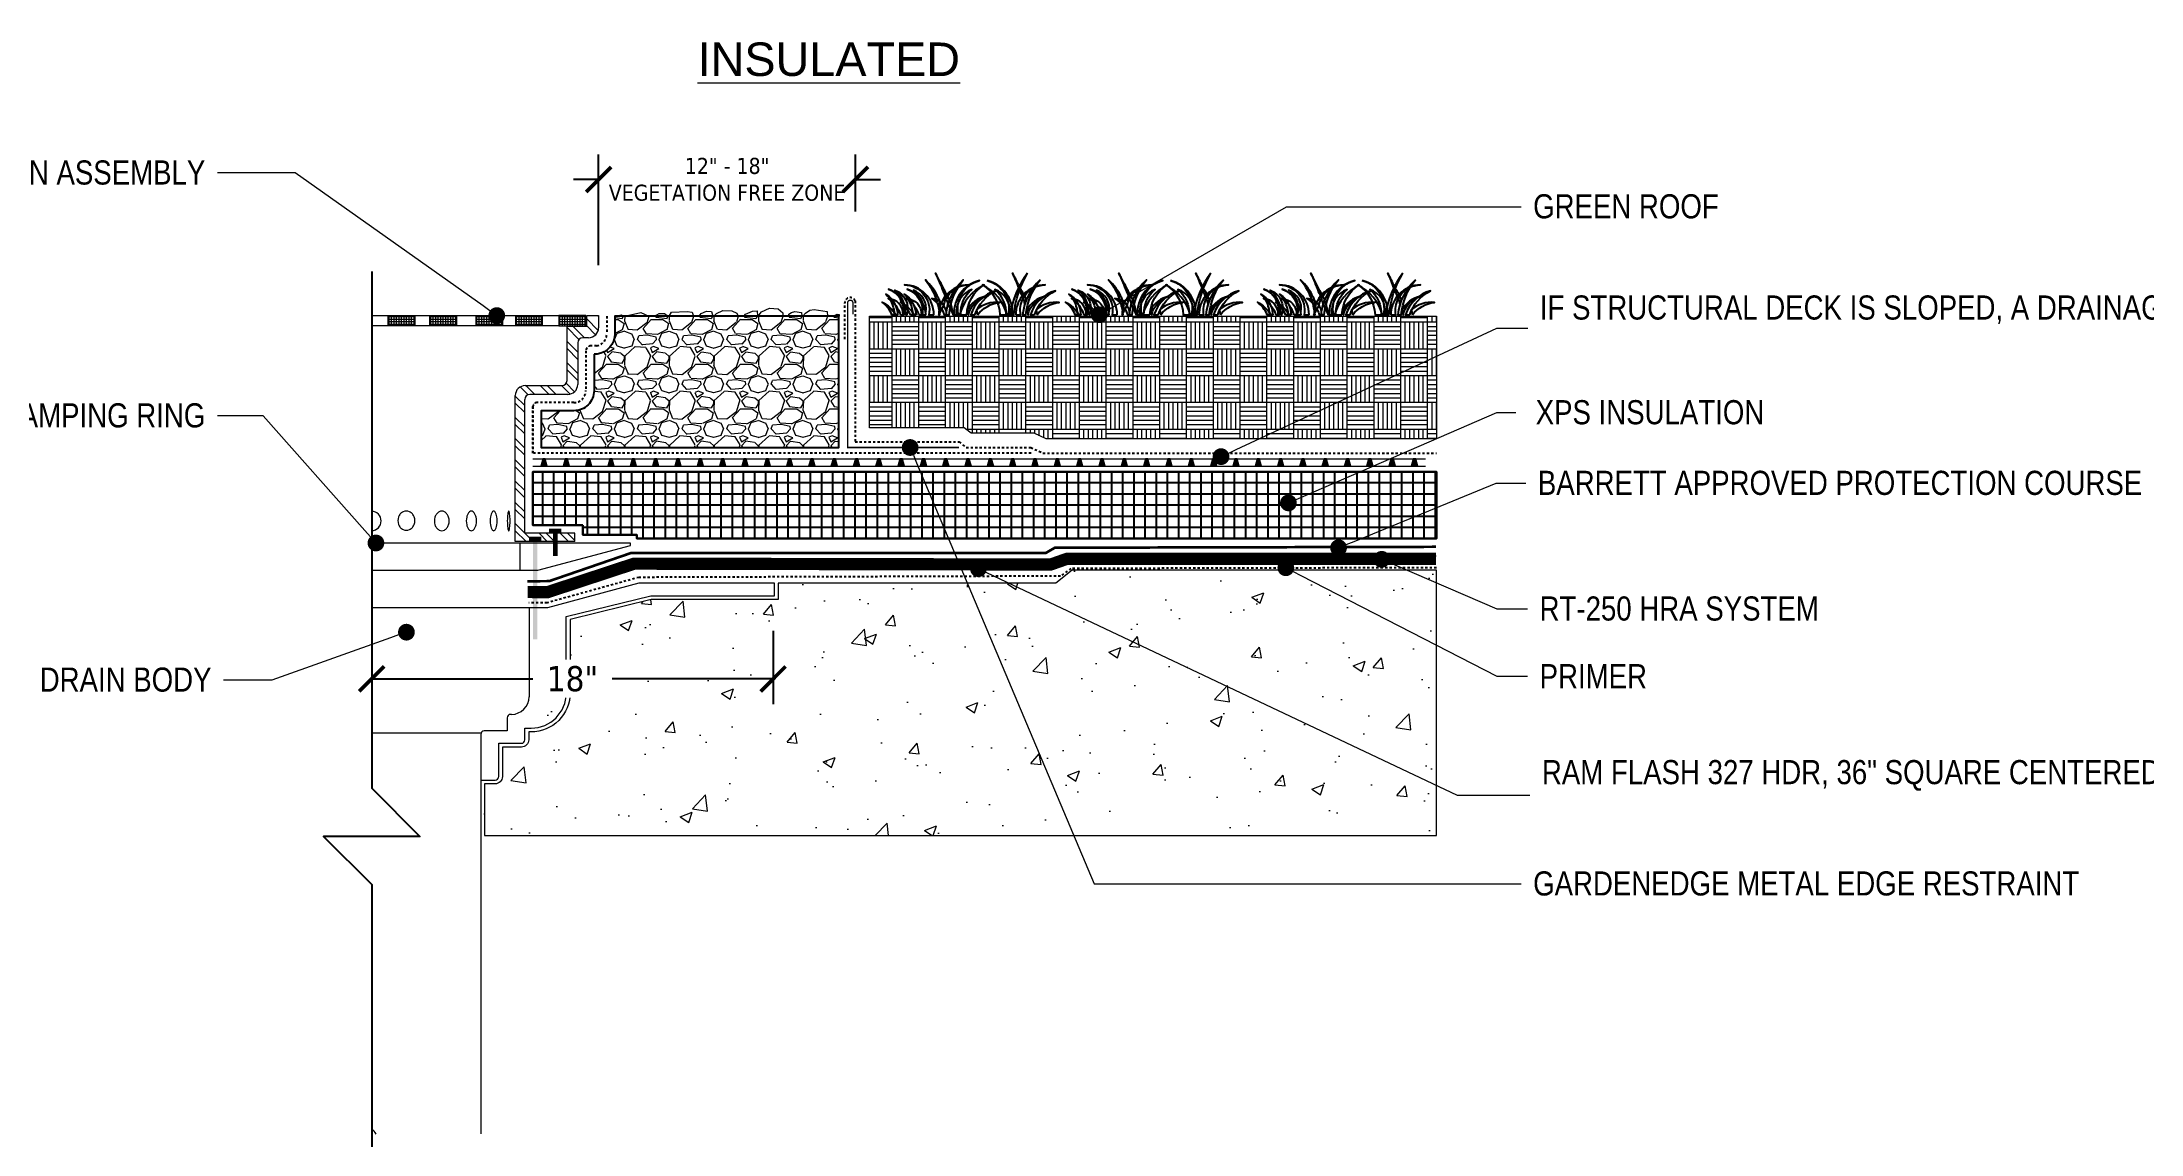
# Model space of a CAD drawing. Header units: inches. Extents: x -9 to 415, y 0 to 53.
# Drawn here: x -2.1 to 92, y 4.4 to 53.3 of the extents above; entities that cross this region are included whole.
import ezdxf
from ezdxf import colors
from ezdxf.entities.mleader import LeaderData, LeaderLine
from ezdxf.math import Vec2, Vec3

# ---------------------------------------------------------------- set-up
doc = ezdxf.new("R2010")
doc.units = ezdxf.units.IN
doc.header["$MEASUREMENT"] = 0
for name, pattern in [('Dash', [0.25, 0.125, -0.125]), ('Dashed - Dense', [0.8, 0.5, -0.3]), ('DASHED2', [0.1875, 0.125, -0.0625])]:
    doc.linetypes.add(name, pattern=pattern)
doc.layers.add('DEFPOINTS2', color=3, linetype='Continuous', plot=False)
for name, color, linetype, lineweight in [('Drainage Mat', 191, 'Continuous', 0), ('Others', 190, 'Continuous', 0), ('RAM HDR 327', 63, 'Continuous', 0), ('RT-250 HRA SYSTEM LIQUID', 241, 'Continuous', 0), ('RT-250 HRA SYSTEM MESH', 3, 'Continuous', 0), ('Text', 20, 'Continuous', 0)]:
    doc.layers.add(name, color=color, linetype=linetype, lineweight=lineweight)
for name, color, linetype in [('Insulation Border', 8, 'Continuous'), ('Insulation Foam', 9, 'Continuous'), ('Primer', 32, 'DASHED2')]:
    doc.layers.add(name, color=color, linetype=linetype)
doc.layers.add('Protection Course', color=7, linetype='Dashed - Dense', lineweight=0, true_color=0x216123)
doc.styles.add('Annotative', font='tahoma.ttf')
doc.styles.add('GENERATED_STYLE_3', font='')
doc.styles.get("Standard").update_dxf_attribs({"font": ''})
doc.styles.get('GENERATED_STYLE_3').set_extended_font_data('Arial Narrow')
doc.styles.get('Standard').set_extended_font_data('Arial Narrow')
doc.dimstyles.new('Annotative', dxfattribs={"dimscale": 0, "dimtxt": 0.09375, "dimasz": 0.09375, "dimexe": 0.09375, "dimexo": 0.09375, "dimgap": 0.0625, "dimtad": 0, "dimtih": 1, "dimtoh": 1, "dimlfac": -1, "dimzin": 3, "dimdsep": 46, "dimlunit": 4, "dimtxsty": 'Annotative', "dimblk": 'ARCHTICK', "dimcen": 0.09, "dimclrd": 256, "dimclre": 256, "dimclrt": 256, "dimadec": 0, "dimazin": 2, "dimtfac": 1, "dimtix": 1, "dimtofl": 0, "dimtmove": 1, "dimatfit": 1, "dimldrblk": 'CLOSEDBLANK', "dimfxl": 1, "dimtfill": 1, "dimtolj": 1, "dimtzin": 0, "dimarcsym": 0})

msp = doc.modelspace()

# ---------------------------------------------------------------- texts
at = {"layer": 'Text', "linetype": 'Continuous', "insert": (27.289, 51.7949), "char_height": 1.5, "attachment_point": 7, "style": 'GENERATED_STYLE_3'}
msp.add_mtext('\\A1;\\pxql;{\\fArial|b0|i0|c0|p34;\\LINSULATED}', dxfattribs=at)

# ---------------------------------------------------------------- blocks, each defined once
blk = doc.blocks.new('*U16')
at = {"layer": 'Drainage Mat'}
h = blk.add_hatch(color=256, dxfattribs=at)
h.dxf.hatch_style = 1
h.paths.add_polyline_path([(0.5, 0.343), (0.447, 0.343), (0.355, 0), (0.5, 0), (0.645, 0), (0.553, 0.343)])
at = {"layer": 'Drainage Mat', "linetype": 'Continuous'}
for points in [[(0, 0.343), (1, 0.343)], [(0, 0), (1, 0)]]:
    blk.add_lwpolyline(points, dxfattribs=at)
blk.add_lwpolyline([(0.5, 0.343), (0.447, 0.343), (0.355, 0), (0.5, 0), (0.645, 0), (0.553, 0.343)], close=True, dxfattribs=at)
blk = doc.blocks.new('*U17')
at = {"layer": 'Drainage Mat', "color": 0, "linetype": 'ByBlock', "lineweight": -2, "transparency": 16777216}
for p in [(20.243, 34.333), (21.243, 34.333), (22.243, 34.333), (23.243, 34.333), (24.243, 34.333), (25.243, 34.333), (26.243, 34.333), (27.243, 34.333), (28.243, 34.333), (29.243, 34.333), (30.243, 34.333), (31.243, 34.333), (32.243, 34.333), (33.243, 34.333), (34.243, 34.333), (35.243, 34.333), (36.243, 34.333), (37.243, 34.333), (38.243, 34.333), (39.243, 34.333), (40.243, 34.333), (41.243, 34.333), (42.243, 34.333), (43.243, 34.333), (44.243, 34.333), (45.243, 34.333), (46.243, 34.333), (47.243, 34.333), (48.243, 34.333), (49.243, 34.333), (50.243, 34.333), (51.243, 34.333), (52.243, 34.333), (53.243, 34.333), (54.243, 34.333), (55.243, 34.333), (56.243, 34.333), (57.243, 34.333), (58.243, 34.333), (59.243, 34.333)]:
    blk.add_blockref('*U16', p, dxfattribs=at)
blk = doc.blocks.new('_Dot')
at = {"color": 0, "linetype": 'ByBlock', "lineweight": -2}
blk.add_line((-0.5, 0), (-1, 0), dxfattribs=at)
at = {"color": 0, "linetype": 'ByBlock', "const_width": 0.5}
blk.add_lwpolyline([(-0.25, 0, 1), (0.25, 0, 1)], format="xyb", close=True, dxfattribs=at)
blk = doc.blocks.new('_ArchTick')
at = {"color": 0, "linetype": 'ByBlock', "const_width": 0.15}
blk.add_lwpolyline([(-0.5, -0.5), (0.5, 0.5)], dxfattribs=at)
blk = doc.blocks.new('*D18')
at = {"layer": 'Defpoints', "color": 0, "transparency": 16777216}
for p in [(12.688, 27.726), (30.673, 28.092), (30.673, 24.812)]:
    blk.add_point(p, dxfattribs=at)
at = {"layer": 'Text', "lineweight": -2, "transparency": 16777216}
for p, q in [((12.688, 26.601), (12.688, 23.687)), ((30.673, 26.967), (30.673, 23.687)), ((12.688, 24.812), (19.904, 24.812)), ((30.673, 24.812), (23.457, 24.812))]:
    blk.add_line(p, q, dxfattribs=at)
at = {"layer": 'Text', "lineweight": -2, "transparency": 16777216, "xscale": 1.125, "yscale": 1.125, "zscale": 1.125, "rotation": 180}
blk.add_blockref('_ArchTick', (12.688, 24.812), dxfattribs=at)
at = {"layer": 'Text', "lineweight": -2, "transparency": 16777216, "xscale": 1.125, "yscale": 1.125, "zscale": 1.125}
blk.add_blockref('_ArchTick', (30.673, 24.812), dxfattribs=at)
at = {"layer": 'Text', "transparency": 16777216, "insert": (21.681, 24.812), "char_height": 1.125, "attachment_point": 5, "style": 'Annotative', "bg_fill": 3, "box_fill_scale": 1.25, "bg_fill_color": 256, "bg_fill_true_color": 13158600, "bg_fill_transparency": 0}
blk.add_mtext('\\A1;18"', dxfattribs=at)
blk = doc.blocks.new('_ClosedBlank')
at = {"color": 0, "linetype": 'ByBlock', "lineweight": -2}
for p, q in [((-1, 0.2), (0, 0)), ((-1, 0.2), (-1, -0.2)), ((0, 0), (-1, -0.2))]:
    blk.add_line(p, q, dxfattribs=at)
blk = doc.blocks.new('*D20')
at = {"layer": 'Defpoints', "color": 0, "transparency": 16777216}
for p in [(34.363, 47.182), (34.363, 44.627), (22.857, 42.214)]:
    blk.add_point(p, dxfattribs=at)
at = {"layer": 'Text', "lineweight": -2, "transparency": 16777216}
for p, q in [((22.857, 43.339), (22.857, 48.307)), ((34.363, 45.752), (34.363, 48.307)), ((22.857, 47.182), (21.732, 47.182)), ((34.363, 47.182), (35.488, 47.182))]:
    blk.add_line(p, q, dxfattribs=at)
at = {"layer": 'Text', "lineweight": -2, "transparency": 16777216, "xscale": 1.125, "yscale": 1.125, "zscale": 1.125}
blk.add_blockref('_ArchTick', (22.857, 47.182), dxfattribs=at)
at = {"layer": 'Text', "lineweight": -2, "transparency": 16777216, "xscale": 1.125, "yscale": 1.125, "zscale": 1.125, "rotation": 180}
blk.add_blockref('_ArchTick', (34.363, 47.182), dxfattribs=at)
at = {"layer": 'Text', "transparency": 16777216, "insert": (28.61, 47.182), "char_height": 1.125, "attachment_point": 5, "style": 'Annotative'}
blk.add_mtext('\\A1;{\\H0.64x;12" - 18"\\PVEGETATION FREE ZONE}', dxfattribs=at)

# ---------------------------------------------------------------- dimensions: what is measured, and where the dimension line sits
at = {"layer": 'Text'}
dim = msp.add_linear_dim(base=(34.3631, 47.1821), p1=(22.8571, 42.2139), p2=(34.3631, 44.6265), text='{\\H0.64x;12" - 18"\\PVEGETATION FREE ZONE}', dimstyle='Annotative', override={"dimdec": 3, "dimtfill": 0}, dxfattribs=at)
dim.commit()
dim.dimension.update_dxf_attribs({"geometry": '*D20', "text_midpoint": (28.6101, 47.1821)})

# ---------------------------------------------------------------- hatches: boundary and pattern name
at = {"layer": 'Insulation Foam'}
h = msp.add_hatch(dxfattribs=at)
h.set_pattern_fill('NET', color=256, scale=4)
h.set_pattern_definition([(0, (-883.15044, 24.10415), (0, 0.5), []), (90, (-883.15044, 24.10415), (-0.5, 3e-17), [])])
h.paths.add_polyline_path([(22.1483, 31.7015), (22.1483, 31.2648), (24.5632, 31.2648), (24.5632, 31.0941), (60.4024, 31.0941), (60.4024, 34.0829), (19.9117, 34.0829), (19.9117, 31.7015)])
at = {"layer": 'Others'}
h = msp.add_hatch(dxfattribs=at)
h.set_pattern_fill('GRAVEL', color=256, scale=2)
h.paths.add_polyline_path([(33.6118, 41.0613), (23.5886, 41.0613), (23.5886, 40.2869, -0.3775715), (22.7929, 39.3632), (22.6496, 39.3632), (22.6496, 37.7263, -0.4142136), (21.7453, 36.822), (20.2775, 36.822), (20.2775, 35.1764), (33.6118, 35.1764)])
h = msp.add_hatch(dxfattribs=at)
h.set_pattern_fill('AR-PARQ1', color=256, scale=0.1)
h.paths.add_polyline_path([(34.9886, 41.0613), (34.9886, 36.0647), (39.2313, 36.0647), (39.5478, 35.8147), (42.3641, 35.8147), (42.905, 35.5647), (60.3872, 35.5645), (60.4024, 35.5711), (60.4024, 41.0613)])
at = {"layer": 'Others', "linetype": 'Continuous'}
for points in [[(20.2822, 31.1887), (19.7354, 31.1887), (19.7354, 30.9922), (20.2822, 30.9922)], [(21.185, 31.5361), (20.6383, 31.5361), (20.6383, 31.3396), (21.185, 31.3396)], [(20.8165, 31.3262), (20.8165, 30.3203), (21.013, 30.3203), (21.013, 31.3262)], [(19.9137, 30.9788), (19.9137, 26.5869), (20.1102, 26.5869), (20.1102, 30.9788)]]:
    msp.add_hatch(color=256, dxfattribs=at).paths.add_polyline_path(points)
at = {"layer": 'Others'}
h = msp.add_hatch(dxfattribs=at)
h.set_pattern_fill('CONCRETE___STRUCTURAL_0002', color=256, style=0, pattern_type=2)
h.set_pattern_definition([(50, (-173.225, 22.9474), (-5.46552, 0.47817), [0.5715, -6.2865]), (355, (-173.225, 22.9474), (-1.05729, 5.7317), [0.4572, -5.0292]), (100.4514, (-172.7697, 22.9075), (4.40824, 5.25353), [0.4857, -5.3427]), (46.1842, (-173.225, 24.4714), (-8.13238, 1.26125), [0.85725, -9.42975]), (96.6356, (-172.5475, 24.366), (7.12213, 7.42278), [0.72855, -8.01405]), (351.184, (-173.225, 24.471), (7.12212, 7.42278), [0.6858, -7.5438]), (21, (-172.463, 24.0904), (-4.54843, 3.06796), [0.5715, -6.2865]), (326, (-172.463, 24.0904), (1.85406, 5.52564), [0.4572, -5.0292]), (71.4514, (-172.084, 23.8347), (6.4025, 2.45768), [0.4857, -5.3427]), (37.5, (-173.2252, 22.9474), (0.092658, 2.536651), [0, -4.96824, 0, -5.1054, 0, -5.04825]), (7.5, (-173.2252, 22.9474), (2.00459, 3.005417), [0, -2.91084, 0, -4.85394, 0, -1.92405]), (327.5, (-174.9244, 22.9474), (-4.067727, 0.171868), [0, -1.905, 0, -5.9436, 0, -7.8867]), (317.5, (-175.6864, 22.9474), (4.44388, 0.7628), [0, -2.4765, 0, -3.94716, 0, -5.6007])])
edge = h.paths.add_edge_path()
edge.add_arc((19.3963, 22.0851), 0.3258, 270, 360, ccw=False)
edge.add_line((19.3963, 21.7593), (18.5453, 21.7593))
edge.add_line((18.5453, 21.7593), (18.5453, 20.436))
edge.add_arc((18.2195, 20.436), 0.3258, 270, 360, ccw=False)
edge.add_line((18.2195, 20.1102), (17.7444, 20.1102))
edge.add_line((17.7444, 20.1102), (17.7444, 17.7939))
edge.add_line((17.7444, 17.7939), (60.4024, 17.7939))
edge.add_line((60.4024, 17.7939), (60.4024, 29.6794))
edge.add_line((60.4024, 29.6794), (44.0673, 29.6794))
edge.add_line((44.0673, 29.6794), (43.3357, 29.097))
edge.add_line((43.3357, 29.097), (30.9038, 29.097))
edge.add_line((30.9038, 29.097), (30.9038, 28.3644))
edge.add_line((30.9038, 28.3644), (25.2095, 28.3644))
edge.add_line((25.2095, 28.3644), (21.5764, 27.4749))
edge.add_line((21.5764, 27.4749), (21.5764, 24.184))
edge.add_arc((19.8345, 24.1815), 1.7419, -90.083378, 0.083378, ccw=False)
edge.add_line((19.832, 22.4396), (19.722, 22.4396))
edge.add_line((19.722, 22.4396), (19.722, 22.0851))

# ---------------------------------------------------------------- linework, layer by layer
at = {"color": 67, "true_color": 0x748628}
for points in [[(37.8791, 41.1208, 0.41005), (36.5539, 42.4632, -0.4598478), (37.6577, 41.1208), (37.8791, 41.1209)], [(38.1414, 41.7246, 0.0213583), (38.0617, 41.9155, 0.0993446), (37.4955, 42.6824, -0.0903986), (37.9965, 41.7629, -0.0563499), (38.1307, 41.1208)], [(38.5036, 41.5954), (38.7365, 41.1208, 0.071637), (38.5729, 41.7917, 0.0527503), (38.3341, 42.2421, 0.0202173), (37.9529, 42.9773, -0.0177161), (38.2904, 42.1584, -0.0516918)], [(38.3233, 41.543, -0.0997301), (38.4977, 41.9601, -0.2435062), (39.4221, 42.4632, 0.2043463), (38.4582, 42.0365, 0.0828953), (38.2138, 41.6678, 0.1052487), (38.0969, 41.1208)], [(38.4093, 41.1208), (38.5577, 41.1208, -0.1474999), (39.1929, 42.6824, 0.1865865)], [(38.9776, 41.1208, -0.4060957), (39.9207, 42.6505, 0.367689), (38.7862, 41.1208)], [(39.349, 41.1208, -0.2483685), (40.1253, 42.4607, 0.2115935), (39.0215, 41.1208)], [(41.1622, 41.1208, 0.2115935), (40.0585, 42.4607, -0.2483685), (40.8348, 41.1208)], [(40.263, 42.6505, -0.4060957), (41.2062, 41.1208), (41.3976, 41.1208, 0.367689)], [(42.0736, 42.9773, 0.1390661), (41.3148, 41.1235), (41.4573, 41.1235, -0.1088212)], [(41.6986, 42.3925, 0.0308062), (41.3986, 42.9773, -0.027031), (41.6645, 42.3245)], [(41.5426, 41.1243), (41.7635, 41.1235, -0.1626273), (41.8727, 41.8407), (41.9433, 41.9601, -0.2432948), (42.8669, 42.4632, 0.0454716), (42.8669, 42.4632, 0.2041754), (41.9039, 42.0365), (41.8304, 41.9508, 0.1674271), (41.5426, 41.1243)], [(42.6386, 42.6824, 0.1865865), (41.855, 41.1208), (42.0034, 41.1208, -0.1474999)], [(46.0906, 41.1208, 0.41005), (44.7654, 42.4632, -0.4598478), (45.8691, 41.1208), (46.0906, 41.1209)], [(46.3528, 41.7246, 0.0213583), (46.2732, 41.9155, 0.0993446), (45.707, 42.6824, -0.0903986), (46.208, 41.7629, -0.0563499), (46.3421, 41.1208)], [(46.7151, 41.5954), (46.948, 41.1208, 0.071637), (46.7843, 41.7917, 0.0527503), (46.5455, 42.2421, 0.0202173), (46.1643, 42.9773, -0.0177161), (46.5018, 42.1584, -0.0516918)], [(46.5347, 41.543, -0.0997301), (46.7091, 41.9601, -0.2435062), (47.6336, 42.4632, 0.2043463), (46.6697, 42.0365, 0.0828953), (46.4252, 41.6678, 0.1052487), (46.3084, 41.1208)], [(46.6207, 41.1208), (46.7692, 41.1208, -0.1474999), (47.4043, 42.6824, 0.1865865)], [(47.189, 41.1208, -0.4060957), (48.1322, 42.6505, 0.367689), (46.9976, 41.1208)], [(47.5604, 41.1208, -0.2483685), (48.3367, 42.4607, 0.2115935), (47.233, 41.1208)], [(49.3737, 41.1208, 0.2115935), (48.2699, 42.4607, -0.2483685), (49.0462, 41.1208)], [(48.4745, 42.6505, -0.4060957), (49.4177, 41.1208), (49.609, 41.1208, 0.367689)], [(50.285, 42.9773, 0.1390661), (49.5262, 41.1235), (49.6687, 41.1235, -0.1088212)], [(49.91, 42.3925, 0.0308062), (49.61, 42.9773, -0.027031), (49.8759, 42.3245)], [(49.754, 41.1243), (49.975, 41.1235, -0.1626273), (50.0841, 41.8407), (50.1547, 41.9601, -0.2432948), (51.0783, 42.4632, 0.0454716), (51.0783, 42.4632, 0.2041754), (50.1153, 42.0365), (50.0418, 41.9508, 0.1674271), (49.754, 41.1243)], [(50.85, 42.6824, 0.1865865), (50.0664, 41.1208), (50.2148, 41.1208, -0.1474999)], [(54.6906, 41.1208, 0.41005), (53.3654, 42.4632, -0.4598478), (54.4691, 41.1208), (54.6906, 41.1209)], [(54.9528, 41.7246, 0.0213583), (54.8732, 41.9155, 0.0993446), (54.307, 42.6824, -0.0903986), (54.808, 41.7629, -0.0563499), (54.9421, 41.1208)], [(55.3151, 41.5954), (55.548, 41.1208, 0.071637), (55.3843, 41.7917, 0.0527503), (55.1455, 42.2421, 0.0202173), (54.7643, 42.9773, -0.0177161), (55.1018, 42.1584, -0.0516918)], [(55.1347, 41.543, -0.0997301), (55.3091, 41.9601, -0.2435062), (56.2336, 42.4632, 0.2043463), (55.2697, 42.0365, 0.0828953), (55.0252, 41.6678, 0.1052487), (54.9084, 41.1208)], [(55.2207, 41.1208), (55.3692, 41.1208, -0.1474999), (56.0043, 42.6824, 0.1865865)], [(55.789, 41.1208, -0.4060957), (56.7322, 42.6505, 0.367689), (55.5976, 41.1208)], [(56.1604, 41.1208, -0.2483685), (56.9367, 42.4607, 0.2115935), (55.833, 41.1208)], [(57.9737, 41.1208, 0.2115935), (56.8699, 42.4607, -0.2483685), (57.6462, 41.1208)], [(57.0745, 42.6505, -0.4060957), (58.0177, 41.1208), (58.209, 41.1208, 0.367689)], [(58.885, 42.9773, 0.1390661), (58.1262, 41.1235), (58.2687, 41.1235, -0.1088212)], [(58.51, 42.3925, 0.0308062), (58.21, 42.9773, -0.027031), (58.4759, 42.3245)], [(58.354, 41.1243), (58.575, 41.1235, -0.1626273), (58.6841, 41.8407), (58.7547, 41.9601, -0.2432948), (59.6783, 42.4632, 0.0454716), (59.6783, 42.4632, 0.2041754), (58.7153, 42.0365), (58.6418, 41.9508, 0.1674271), (58.354, 41.1243)], [(59.45, 42.6824, 0.1865865), (58.6664, 41.1208), (58.8148, 41.1208, -0.1474999)], [(36.1622, 41.1208), (36, 41.1208, 0.1365737), (35.5601, 41.6882, -0.1422261)], [(36.1191, 41.1895, 0.0892772), (35.9217, 41.8156, 0.0592767), (35.7196, 42.0438, -0.0815075), (36.0006, 41.8158, -0.140547), (36.2514, 41.1208), (36.1622, 41.1208)], [(36.3835, 41.1208), (36.4943, 41.1208, 0.4124995), (35.8302, 41.8452, -0.1731109)], [(36.5171, 41.1208, 0.3529254), (35.8489, 42.2716, -0.3575084), (36.5348, 41.1208, 0.1212562)], [(36.6028, 41.1208, 0.252761), (36.1339, 42.2238, -0.4029306), (36.6589, 41.1208)], [(36.825, 41.1208, 0.1365737), (36.3852, 41.6882, -0.1422261), (36.9872, 41.1208)], [(37.0765, 41.1208), (36.9872, 41.1208), (36.9442, 41.1895, 0.0927229), (36.7847, 41.7155, 0.1222555), (36.5446, 42.0438, -0.0815075), (36.8256, 41.8158, -0.140547)], [(37.2086, 41.1208, 0.1731109), (36.6552, 41.8452, -0.4124995), (37.3193, 41.1208)], [(37.5229, 41.1208, 0.2911017), (36.674, 42.2716, -0.3575084), (37.3598, 41.1208)], [(37.5133, 41.2329, 0.3651629), (36.959, 42.2238, -0.1913537), (37.4209, 41.4152)], [(38.4448, 41.1208, 0.4124995), (37.7807, 41.8452, -0.1731109), (38.334, 41.1208)], [(39.0786, 41.1208, -0.2324542), (39.58, 42.2602, 0.353658), (38.8953, 41.1208)], [(39.3694, 41.324), (39.425, 41.1208, -0.2756828), (40.1984, 41.9496, 0.2264367)], [(39.7134, 41.1208, -0.1908982), (40.6513, 42.1978, 0.2445265), (39.5283, 41.1208)], [(39.8335, 41.1208, -0.2041431), (40.8266, 41.6721, 0.2135851), (39.7836, 41.3405)], [(41.1052, 41.1208), (41.2885, 41.1208, 0.353658), (40.6038, 42.2602, -0.2324542)], [(41.7089, 42.2112, -0.0567829), (41.9493, 41.5954), (42.0186, 41.7917, 0.0597083), (41.7414, 42.2973), (41.7096, 42.2099)], [(42.8695, 41.9496, 0.2264367), (42.0406, 41.324), (42.0962, 41.1208, -0.2756828)], [(42.3846, 41.1208, -0.1908982), (43.3225, 42.1978, 0.2445265), (42.1995, 41.1208)], [(42.5046, 41.1208, -0.2041433), (43.4978, 41.6721, 0.2136479), (42.4548, 41.3405)], [(44.3736, 41.1208), (44.2114, 41.1208, 0.1365737), (43.7715, 41.6882, -0.1422261)], [(44.3306, 41.1895, 0.0892772), (44.1331, 41.8156, 0.0592767), (43.931, 42.0438, -0.0815075), (44.212, 41.8158, -0.140547), (44.4629, 41.1208), (44.3736, 41.1208)], [(44.595, 41.1208), (44.7057, 41.1208, 0.4124995), (44.0416, 41.8452, -0.1731109)], [(44.7285, 41.1208, 0.3529254), (44.0604, 42.2716, -0.3575084), (44.7462, 41.1208, 0.1212562)], [(44.8142, 41.1208, 0.252761), (44.3454, 42.2238, -0.4029306), (44.8703, 41.1208)], [(45.0365, 41.1208, 0.1365737), (44.5966, 41.6882, -0.1422261), (45.1987, 41.1208)], [(45.2879, 41.1208), (45.1987, 41.1208), (45.1556, 41.1895, 0.0927229), (44.9961, 41.7155, 0.1222555), (44.756, 42.0438, -0.0815075), (45.037, 41.8158, -0.140547)], [(45.42, 41.1208, 0.1731109), (44.8667, 41.8452, -0.4124995), (45.5307, 41.1208)], [(45.7343, 41.1208, 0.2911017), (44.8854, 42.2716, -0.3575084), (45.5712, 41.1208)], [(45.7247, 41.2329, 0.3651629), (45.1704, 42.2238, -0.1913537), (45.6323, 41.4152)], [(46.6562, 41.1208, 0.4124995), (45.9921, 41.8452, -0.1731109), (46.5455, 41.1208)], [(47.29, 41.1208, -0.2324542), (47.7914, 42.2602, 0.353658), (47.1067, 41.1208)], [(47.5808, 41.324), (47.6365, 41.1208, -0.2756828), (48.4098, 41.9496, 0.2264367)], [(47.9249, 41.1208, -0.1908982), (48.8627, 42.1978, 0.2445265), (47.7397, 41.1208)], [(48.0449, 41.1208, -0.2041431), (49.038, 41.6721, 0.2135851), (47.9951, 41.3405)], [(49.3166, 41.1208), (49.4999, 41.1208, 0.353658), (48.8152, 42.2602, -0.2324542)], [(49.9204, 42.2112, -0.0567829), (50.1607, 41.5954), (50.23, 41.7917, 0.0597083), (49.9528, 42.2973), (49.921, 42.2099)], [(51.0809, 41.9496, 0.2264367), (50.252, 41.324), (50.3076, 41.1208, -0.2756828)], [(50.596, 41.1208, -0.1908982), (51.5339, 42.1978, 0.2445265), (50.4109, 41.1208)], [(50.7161, 41.1208, -0.2041433), (51.7092, 41.6721, 0.2136479), (50.6662, 41.3405)], [(52.9736, 41.1208), (52.8114, 41.1208, 0.1365737), (52.3715, 41.6882, -0.1422261)], [(52.9306, 41.1895, 0.0892772), (52.7331, 41.8156, 0.0592767), (52.531, 42.0438, -0.0815075), (52.812, 41.8158, -0.140547), (53.0629, 41.1208), (52.9736, 41.1208)], [(53.195, 41.1208), (53.3057, 41.1208, 0.4124995), (52.6416, 41.8452, -0.1731109)], [(53.3285, 41.1208, 0.3529254), (52.6604, 42.2716, -0.3575084), (53.3462, 41.1208, 0.1212562)], [(53.4142, 41.1208, 0.252761), (52.9454, 42.2238, -0.4029306), (53.4703, 41.1208)], [(53.6365, 41.1208, 0.1365737), (53.1966, 41.6882, -0.1422261), (53.7987, 41.1208)], [(53.8879, 41.1208), (53.7987, 41.1208), (53.7556, 41.1895, 0.0927229), (53.5961, 41.7155, 0.1222555), (53.356, 42.0438, -0.0815075), (53.637, 41.8158, -0.140547)], [(54.02, 41.1208, 0.1731109), (53.4667, 41.8452, -0.4124995), (54.1307, 41.1208)], [(54.3343, 41.1208, 0.2911017), (53.4854, 42.2716, -0.3575084), (54.1712, 41.1208)], [(54.3247, 41.2329, 0.3651629), (53.7704, 42.2238, -0.1913537), (54.2323, 41.4152)], [(55.2562, 41.1208, 0.4124995), (54.5921, 41.8452, -0.1731109), (55.1455, 41.1208)], [(55.89, 41.1208, -0.2324542), (56.3914, 42.2602, 0.353658), (55.7067, 41.1208)], [(56.1808, 41.324), (56.2365, 41.1208, -0.2756828), (57.0098, 41.9496, 0.2264367)], [(56.5249, 41.1208, -0.1908982), (57.4627, 42.1978, 0.2445265), (56.3397, 41.1208)], [(56.6449, 41.1208, -0.2041431), (57.638, 41.6721, 0.2135851), (56.5951, 41.3405)], [(57.9166, 41.1208), (58.0999, 41.1208, 0.353658), (57.4152, 42.2602, -0.2324542)], [(58.5204, 42.2112, -0.0567829), (58.7607, 41.5954), (58.83, 41.7917, 0.0597083), (58.5528, 42.2973), (58.521, 42.2099)], [(59.6809, 41.9496, 0.2264367), (58.852, 41.324), (58.9076, 41.1208, -0.2756828)], [(59.196, 41.1208, -0.1908982), (60.1339, 42.1978, 0.2445265), (59.0109, 41.1208)], [(59.3161, 41.1208, -0.2041433), (60.3092, 41.6721, 0.2136479), (59.2662, 41.3405)]]:
    msp.add_lwpolyline(points, format="xyb", close=True, dxfattribs=at)
at = {"linetype": 'Dash', "ltscale": 0.5}
for points in [[(33.8896, 40.0328), (33.8896, 41.6533, -0.8161172), (34.3503, 41.7475), (34.3503, 35.4264), (39.0096, 35.4264), (39.3261, 35.1764), (42.2237, 35.1764), (42.7647, 34.9264), (60.4024, 34.9264)], [(23.2228, 41.0613), (23.2228, 40.269, -0.3592383), (22.7645, 39.729), (22.5082, 39.729, 0.4142136), (22.2838, 39.5046), (22.2838, 37.7263, -0.4142136), (21.7453, 37.1878), (20.0912, 37.1878, 0.4142136), (19.9117, 37.0082), (19.9117, 34.9264)]]:
    msp.add_lwpolyline(points, format="xyb", dxfattribs=at)
msp.add_lwpolyline([(42.2317, 34.9264), (19.9117, 34.9264), (19.9117, 37.0082)], dxfattribs=at)
at = {"layer": 'DEFPOINTS2', "flags": 128}
msp.add_lwpolyline([(22.6496, 39.3632), (22.6496, 37.7263, -0.4142136), (21.7453, 36.822), (20.2775, 36.822), (20.2775, 35.1764), (33.6118, 35.1764), (33.6118, 41.0613), (23.5886, 41.0613), (23.5886, 40.2668, -0.371356), (22.7929, 39.3632)], format="xyb", close=True, dxfattribs=at)
at = {"layer": 'Drainage Mat'}
msp.add_lwpolyline([(59.9117, 34.3329), (20.2431, 34.3329)], dxfattribs=at)
at = {"layer": 'Insulation Border', "linetype": 'Continuous', "flags": 128}
msp.add_lwpolyline([(22.1483, 31.7015), (22.1483, 31.2648), (24.5632, 31.2648), (24.5632, 31.0941), (60.4024, 31.0941), (60.4024, 34.0829), (19.9117, 34.0829), (19.9117, 31.7015)], close=True, dxfattribs=at)
at = {"layer": 'Insulation Border', "linetype": 'Continuous'}
msp.add_lwpolyline([(22.1483, 31.7015), (19.9117, 31.7015), (19.9117, 34.0829), (60.4024, 34.0829), (60.4024, 31.0941), (24.5632, 31.0941), (24.5632, 31.2648), (22.1483, 31.2648)], close=True, dxfattribs=at)
at = {"layer": 'Others', "linetype": 'Continuous'}
for p, q in [((12.6883, 41.086), (21.0681, 41.086)), ((21.0565, 40.6188), (12.6883, 40.6188)), ((13.4168, 41.086), (13.4168, 40.6188)), ((14.6288, 41.0226), (13.4168, 41.0226)), ((14.6288, 40.9104), (13.4168, 40.9104)), ((14.6288, 40.7982), (13.4168, 40.7982)), ((14.6288, 40.686), (13.4168, 40.686)), ((13.4646, 40.6188), (13.4646, 41.086)), ((13.5768, 40.6188), (13.5768, 41.086)), ((13.6889, 40.6188), (13.6889, 41.086)), ((13.8011, 40.6188), (13.8011, 41.086)), ((13.9133, 40.6188), (13.9133, 41.086)), ((14.0255, 40.6188), (14.0255, 41.086)), ((14.1377, 40.6188), (14.1377, 41.086)), ((14.2499, 40.6188), (14.2499, 41.086)), ((14.3621, 40.6188), (14.3621, 41.086)), ((14.4743, 40.6188), (14.4743, 41.086)), ((14.5865, 40.6188), (14.5865, 41.086)), ((14.6288, 40.6188), (14.6288, 41.086)), ((15.2841, 41.086), (15.2841, 40.6188)), ((16.4961, 41.0226), (15.2841, 41.0226)), ((16.4961, 40.9104), (15.2841, 40.9104)), ((16.4961, 40.7982), (15.2841, 40.7982)), ((16.4961, 40.686), (15.2841, 40.686)), ((15.3319, 40.6188), (15.3319, 41.086)), ((15.444, 40.6188), (15.444, 41.086)), ((15.5562, 40.6188), (15.5562, 41.086)), ((15.6684, 40.6188), (15.6684, 41.086)), ((15.7806, 40.6188), (15.7806, 41.086)), ((15.8928, 40.6188), (15.8928, 41.086)), ((16.005, 40.6188), (16.005, 41.086)), ((16.1172, 40.6188), (16.1172, 41.086)), ((16.2294, 40.6188), (16.2294, 41.086)), ((16.3416, 40.6188), (16.3416, 41.086)), ((16.4537, 40.6188), (16.4537, 41.086)), ((16.4961, 40.6188), (16.4961, 41.086)), ((17.3462, 41.086), (17.3462, 40.6188)), ((18.5582, 41.0226), (17.3462, 41.0226)), ((18.5582, 40.9104), (17.3462, 40.9104)), ((18.5582, 40.7982), (17.3462, 40.7982)), ((18.5582, 40.686), (17.3462, 40.686)), ((17.3939, 40.6188), (17.3939, 41.086)), ((17.5061, 40.6188), (17.5061, 41.086)), ((17.6183, 40.6188), (17.6183, 41.086)), ((17.7305, 40.6188), (17.7305, 41.086)), ((17.8427, 40.6188), (17.8427, 41.086)), ((17.9549, 40.6188), (17.9549, 41.086)), ((18.0671, 40.6188), (18.0671, 41.086)), ((18.1792, 40.6188), (18.1792, 41.086)), ((18.2914, 40.6188), (18.2914, 41.086)), ((18.4036, 40.6188), (18.4036, 41.086)), ((18.5158, 40.6188), (18.5158, 41.086)), ((18.5582, 40.6188), (18.5582, 41.086)), ((19.1288, 41.086), (19.1288, 40.6188)), ((20.3408, 41.0226), (19.1288, 41.0226)), ((20.3408, 40.9104), (19.1288, 40.9104)), ((20.3408, 40.7982), (19.1288, 40.7982)), ((20.3408, 40.686), (19.1288, 40.686)), ((19.1765, 40.6188), (19.1765, 41.086)), ((19.2887, 40.6188), (19.2887, 41.086)), ((19.4009, 40.6188), (19.4009, 41.086)), ((19.5131, 40.6188), (19.5131, 41.086)), ((19.6253, 40.6188), (19.6253, 41.086)), ((19.7375, 40.6188), (19.7375, 41.086)), ((19.8497, 40.6188), (19.8497, 41.086)), ((19.9618, 40.6188), (19.9618, 41.086)), ((20.074, 40.6188), (20.074, 41.086)), ((20.1862, 40.6188), (20.1862, 41.086)), ((20.2984, 40.6188), (20.2984, 41.086)), ((20.3408, 40.6188), (20.3408, 41.086)), ((21.0681, 40.6188), (22.2885, 40.6188)), ((22.2885, 41.086), (21.0701, 41.086)), ((21.0765, 41.086), (21.0765, 40.6188)), ((22.2885, 41.0226), (21.0765, 41.0226)), ((22.2885, 40.9104), (21.0765, 40.9104)), ((22.2885, 40.7982), (21.0765, 40.7982)), ((22.2885, 40.686), (21.0765, 40.686)), ((21.1243, 40.6188), (21.1243, 41.086)), ((21.2365, 40.6188), (21.2365, 41.086)), ((21.3486, 40.6188), (21.3486, 41.086)), ((21.4389, 40.6057), (22.3198, 40.6057)), ((21.4389, 38.1753), (21.4389, 40.6057)), ((21.9758, 40.0186), (21.4389, 40.5555)), ((21.4608, 40.6188), (21.4608, 41.086)), ((21.573, 40.6188), (21.573, 41.086)), ((21.6852, 40.6188), (21.6852, 41.086)), ((22.2169, 40.0948), (21.706, 40.6057)), ((21.7974, 40.6188), (21.7974, 41.086)), ((21.9096, 40.6188), (21.9096, 41.086)), ((22.0218, 40.6188), (22.0218, 41.086)), ((22.134, 40.6188), (22.134, 41.086)), ((22.2462, 40.6188), (22.2462, 41.086)), ((22.2885, 40.6188), (22.2885, 41.086)), ((22.3198, 41.086), (22.8571, 41.086)), ((22.3198, 40.6057), (22.3198, 41.086)), ((22.8406, 40.423), (22.3198, 40.9438)), ((22.7228, 40.2235), (22.3198, 40.6265)), ((22.8571, 41.0412), (22.8123, 41.086)), ((22.8571, 41.086), (22.8571, 40.5436)), ((21.9199, 39.4398), (21.4389, 39.9208)), ((21.9199, 39.1224), (21.4389, 39.6035)), ((21.9199, 39.8704), (21.9199, 38.0023)), ((22.4083, 40.0948), (22.1443, 40.0948)), ((21.9199, 38.4878), (21.4389, 38.9689)), ((21.9199, 38.1705), (21.4389, 38.6515)), ((19.6943, 37.5403), (19.3444, 37.8902)), ((19.5698, 37.9509), (21.2145, 37.9509)), ((19.9984, 37.5535), (19.601, 37.9509)), ((20.633, 37.5535), (20.2356, 37.9509)), ((20.9503, 37.5535), (20.553, 37.9509)), ((21.5732, 37.5653), (21.1876, 37.9509)), ((21.7795, 37.6763), (21.4027, 38.0531)), ((19.1211, 30.9689), (19.1211, 37.5021)), ((19.5459, 37.054), (19.1211, 37.4789)), ((19.5459, 36.7367), (19.1211, 37.1616)), ((19.5459, 31.3357), (19.5459, 37.3292)), ((21.4712, 37.5535), (19.7703, 37.5535)), ((19.5459, 36.1021), (19.1211, 36.5269)), ((19.5459, 35.7848), (19.1211, 36.2096)), ((19.5459, 35.1501), (19.1211, 35.575)), ((19.5459, 34.8328), (19.1211, 35.2576)), ((19.5459, 34.1982), (19.1211, 34.623)), ((19.5459, 33.8809), (19.1211, 34.3057)), ((19.5459, 33.2462), (19.1211, 33.6711)), ((19.5459, 32.9289), (19.1211, 33.3537)), ((19.5459, 32.2943), (19.1211, 32.7191)), ((19.5459, 31.9769), (19.1211, 32.4018)), ((19.5459, 31.3423), (19.1211, 31.7671)), ((19.6019, 30.9689), (19.1211, 31.4498)), ((21.7825, 31.3357), (19.5459, 31.3357)), ((19.9193, 30.9689), (19.5525, 31.3357)), ((20.5539, 30.9689), (20.1871, 31.3357)), ((20.8712, 30.9689), (20.5044, 31.3357)), ((21.5059, 30.9689), (21.1391, 31.3357)), ((21.7825, 31.0096), (21.4564, 31.3357)), ((21.7825, 30.9689), (21.7825, 31.3357)), ((24.281, 30.899), (12.6883, 30.899)), ((21.7825, 30.9689), (19.1211, 30.9689)), ((19.3452, 29.6774), (19.3452, 30.899)), ((20.1351, 29.6774), (24.281, 30.7883)), ((24.281, 30.7883), (24.281, 30.899)), ((12.6883, 29.6774), (20.1351, 29.6774)), ((19.7387, 27.9988), (12.6883, 27.9988)), ((19.7387, 27.9988), (19.7387, 24.0116)), ((18.753, 23.0659), (18.753, 22.4829)), ((18.9506, 23.2235), (18.9106, 23.2235)), ((12.6883, 22.3968), (17.5934, 22.3968)), ((17.5763, 22.3253), (17.5763, 4.433)), ((18.753, 22.4829), (17.7339, 22.4829)), ((17.5763, 20.2783), (18.2195, 20.2783))]:
    msp.add_line(p, q, dxfattribs=at)
at = {"layer": 'Others'}
for points in [[(23.5886, 40.9774), (23.5886, 41.0613), (23.8802, 41.1252), (23.9674, 41.0613), (24.0105, 41.0613), (24.7517, 41.2253), (25.11, 41.0613), (25.3591, 41.0613), (25.5755, 41.1716), (25.8118, 41.1834), (25.9674, 41.0613), (26.0105, 41.0613), (26.1261, 41.2434), (26.8265, 41.2749), (27.0506, 41.2339), (27.11, 41.0613), (27.3591, 41.0613), (27.4481, 41.1772), (27.6816, 41.2812), (27.9056, 41.2655), (27.9674, 41.0613), (28.0105, 41.0613), (28.1395, 41.1835), (28.4277, 41.3199), (28.8169, 41.3047), (29.0495, 41.1885), (29.11, 41.0613), (29.3591, 41.0613), (29.4387, 41.1532), (29.7471, 41.2896), (29.9544, 41.3047), (29.9674, 41.0613), (30.0105, 41.0613), (30.1515, 41.2542), (30.5054, 41.4209), (30.8997, 41.3856), (31.1078, 41.209), (31.11, 41.0613), (31.3591, 41.0613), (31.3782, 41.1513), (31.5014, 41.2209), (31.6446, 41.2626), (31.9468, 41.2266), (31.9674, 41.0613), (32.0105, 41.0613), (32.1286, 41.1966), (32.3224, 41.3324), (32.5142, 41.3524), (33.0942, 41.2646), (33.11, 41.0613), (33.3591, 41.0613), (33.5426, 41.1438), (33.6289, 41.1298), (33.6118, 40.9746)], [(34.9886, 41.0613), (60.4024, 41.0613), (60.4024, 35.5645), (42.905, 35.5647), (42.3641, 35.8147), (39.5478, 35.8147), (39.2313, 36.0647), (34.9886, 36.0647), (34.9886, 41.0613), (34.9886, 41.0613)]]:
    msp.add_lwpolyline(points, dxfattribs=at)
at = {"layer": 'Others', "const_width": 0.06}
msp.add_lwpolyline([(39.0096, 35.1764), (34.0096, 35.1764), (34.0096, 41.6533, -1), (34.2496, 41.6533), (34.2496, 41.1345)], format="xyb", dxfattribs=at)
at = {"layer": 'Others', "linetype": 'Continuous'}
for points in [[(14.0961, 32.2939, 0.102202), (13.9703, 32.2008, 0.0939974), (13.8883, 32.0647, 0.179254), (13.8883, 31.7342, 0.0939974), (13.9703, 31.5981, 0.102202), (14.0961, 31.505, 0.220353), (14.3835, 31.505, 0.102202), (14.5092, 31.5981, 0.0939974), (14.5912, 31.7342, 0.1792541), (14.5912, 32.0647, 0.0939974), (14.5092, 32.2008, 0.102202), (14.3835, 32.2939, 0.220353), (14.0961, 32.2939)], [(15.7064, 32.2944, 0.1060406), (15.5941, 32.1969, 0.0858838), (15.5237, 32.0594, 0.1520488), (15.5237, 31.7129, 0.0858838), (15.5941, 31.5754, 0.1060406), (15.7064, 31.4779, 0.2573311), (15.9488, 31.4779, 0.1060406), (16.0611, 31.5754, 0.0858838), (16.1315, 31.7129, 0.1520487), (16.1315, 32.0594, 0.0858838), (16.0611, 32.1969, 0.1060406), (15.9488, 32.2944, 0.257331), (15.7064, 32.2944)], [(17.0748, 32.2983, 0.1050534), (16.9912, 32.1969, 0.0669706), (16.9432, 32.0635, 0.1065329), (16.9432, 31.7087, 0.0669706), (16.9912, 31.5754, 0.1050534), (17.0748, 31.474, 0.3494504), (17.231, 31.474, 0.1050534), (17.3146, 31.5754, 0.0669706), (17.3627, 31.7087, 0.1065327), (17.3627, 32.0635, 0.0669706), (17.3146, 32.1969, 0.1050534), (17.231, 32.2983, 0.3494506), (17.0748, 32.2983)], [(18.1015, 32.3027, 0.0934925), (18.0384, 32.1969, 0.0501577), (18.0048, 32.0658, 0.075397), (18.0048, 31.7065, 0.0501577), (18.0384, 31.5754, 0.0934925), (18.1015, 31.4695, 0.4507399), (18.2029, 31.4695, 0.0934925), (18.266, 31.5754, 0.0501577), (18.2995, 31.7065, 0.0753969), (18.2995, 32.0658, 0.0501577), (18.266, 32.1969, 0.0934925), (18.2029, 32.3027, 0.4507401), (18.1015, 32.3027)], [(18.81, 32.3145, 0.0461623), (18.7825, 32.1969, 0.020018), (18.77, 32.0678, 0.0285671), (18.77, 31.7045, 0.020018), (18.7825, 31.5754, 0.0461623), (18.81, 31.4578, 0.7207989), (18.8409, 31.4578, 0.0461623), (18.8683, 31.5754, 0.020018), (18.8809, 31.7045, 0.0285671), (18.8809, 32.0678, 0.020018), (18.8683, 32.1969, 0.0461623), (18.8409, 32.3145, 0.7207988), (18.81, 32.3145)]]:
    msp.add_lwpolyline(points, format="xyb", dxfattribs=at)
at = {"layer": 'Others', "flags": 128}
msp.add_lwpolyline([(19.722, 22.0851, -0.4142136), (19.3963, 21.7593), (18.5453, 21.7593), (18.5453, 20.436, -0.4142136), (18.2195, 20.1102), (17.7444, 20.1102), (17.7444, 17.7939), (60.4024, 17.7939), (60.4024, 29.6794), (44.0673, 29.6794), (43.3357, 29.097), (30.9038, 29.097), (30.9038, 28.3644), (25.2095, 28.3644), (21.5764, 27.4749), (21.5764, 24.184, -0.4150663), (19.832, 22.4396), (19.722, 22.4396)], format="xyb", close=True, dxfattribs=at)
at = {"layer": 'Others', "linetype": 'Continuous'}
for points in [[(21.4083, 24.184), (21.4083, 27.6068), (25.1892, 28.5326), (30.7356, 28.5326), (30.7356, 29.097), (24.6614, 29.097), (20.5627, 27.9988), (19.7387, 27.9988)], [(19.5539, 22.0851), (19.5539, 22.6078), (19.832, 22.6078)], [(18.3772, 20.436), (18.3772, 21.9275), (19.3963, 21.9275)]]:
    msp.add_lwpolyline(points, dxfattribs=at)
for centre, radius, start, end in [((22.4083, 40.5436), 0.4488, 270, 0), ((22.1443, 39.8704), 0.2244, 90, 180), ((19.5698, 37.5021), 0.4488, 90, 180), ((21.2145, 38.1753), 0.2244, 270, 0), ((21.4712, 38.0023), 0.4488, 270, 0), ((19.7703, 37.3292), 0.2244, 90, 180), ((12.6689, 31.8861), 0.4405, 272.532085, 87.467915), ((18.9506, 24.0116), 0.7881, 270, 0), ((19.832, 24.184), 1.5763, 270, 0), ((18.9106, 23.0659), 0.1576, 90, 180), ((17.7339, 22.3253), 0.1576, 90, 180), ((19.3963, 22.0851), 0.1576, 270, 0), ((18.2195, 20.436), 0.1576, 270, 0), ((10.5474, 2.6667), 2.9315, 36.943604, 43.087103)]:
    msp.add_arc(centre, radius, start, end, dxfattribs=at)
at = {"layer": 'Primer', "ltscale": 0.2}
msp.add_lwpolyline([(60.3957, 29.7902), (44.014, 29.756), (43.5521, 29.4155), (24.6589, 29.3592), (20.5504, 28.2202), (19.7221, 28.2238)], dxfattribs=at)
at = {"layer": 'Protection Course', "ltscale": 0.2, "const_width": 0.1186}
msp.add_lwpolyline([(60.3807, 30.7283), (43.2975, 30.6868), (42.8826, 30.4473), (24.2956, 30.4473), (20.6374, 29.1904), (19.6656, 29.1875)], dxfattribs=at)
at = {"layer": 'RAM HDR 327', "const_width": 0.08}
msp.add_lwpolyline([(30.6253, 29.811), (24.4655, 29.8493), (20.5875, 28.5719), (19.6748, 28.5799)], dxfattribs=at)
at = {"layer": 'RT-250 HRA SYSTEM LIQUID', "const_width": 0.3}
for points in [[(60.3764, 30.0607), (43.8433, 30.0607), (43.1316, 29.811), (24.4655, 29.8493), (20.5875, 28.5719), (19.6748, 28.5799)], [(60.3764, 30.3087), (43.8011, 30.3087), (43.0896, 30.0591), (24.4259, 30.0974), (20.5488, 28.8202), (19.677, 28.8279)]]:
    msp.add_lwpolyline(points, dxfattribs=at)
at = {"layer": 'RT-250 HRA SYSTEM MESH'}
msp.add_lwpolyline([(60.3764, 30.3087), (43.8011, 30.3087), (43.0896, 30.0591), (24.4259, 30.0974), (20.5488, 28.8202), (19.677, 28.8279)], dxfattribs=at)

# ---------------------------------------------------------------- block references
at = {"layer": 'Drainage Mat'}
msp.add_blockref('*U17', (-0.3314, 0), dxfattribs=at)

msp.set_redraw_order([(e.dxf.handle, doc.entitydb.next_handle()) for e in msp.query("TEXT MTEXT ATTDEF DIMENSION ARC_DIMENSION")])  # texts and dimensions are drawn at this point

# ---------------------------------------------------------------- leaders
at = {"layer": 'Text'}
ml = msp.add_multileader_mtext('Standard', dxfattribs=at)
ml.set_content('DRAIN ASSEMBLY', color=256)
ml.set_leader_properties(color=256, lineweight=0)
ml.set_arrow_properties(name='DOT')
ml.build(insert=Vec2(0, 0))
ml.multileader.update_dxf_attribs({"text_left_attachment_type": 2, "text_right_attachment_type": 2, "dogleg_length": 0.36, "arrow_head_size": 0.75, "scale": 12})
ctx = ml.context
ctx.base_point, ctx.scale, ctx.char_height, ctx.arrow_head_size, ctx.landing_gap_size, ctx.plane_origin = Vec3(-6.0668, 47.4752), 12, 1.08, 0.75, 0.54, Vec3(18.2914, 41.086)
ctx.left_attachment, ctx.right_attachment, ctx.text_align_type = 2, 2, 2
notes = []
notes.append((ctx, [(0, (1, 1, 0), (9.2539, 47.4752), (-1, 0), 3.482, [(0, [(18.2914, 41.086)], 0, [])])]))
ctx.mtext.insert, ctx.mtext.alignment, ctx.mtext.flow_direction = Vec3(5.2319, 48.034), 3, 5
ml = msp.add_multileader_mtext('Standard', dxfattribs=at)
ml.set_content('GREEN ROOF', color=256)
ml.set_leader_properties(color=256, lineweight=0)
ml.set_arrow_properties(name='DOT')
ml.build(insert=Vec2(0, 0))
ml.multileader.update_dxf_attribs({"text_left_attachment_type": 2, "text_right_attachment_type": 2, "dogleg_length": 11.2809, "arrow_head_size": 0.75, "scale": 12})
ctx = ml.context
ctx.base_point, ctx.scale, ctx.char_height, ctx.arrow_head_size, ctx.landing_gap_size, ctx.plane_origin = Vec3(64.1877, 45.9606), 12, 1.08, 0.75, 0.54, Vec3(41.2276, 39.4876)
ctx.left_attachment, ctx.right_attachment = 2, 2
notes.append((ctx, [(0, (1, 1, 0), (53.6751, 45.9606), (1, 0), 10.5127, [(0, [(45.2879, 41.1208)], 0, [])])]))
ctx.mtext.insert, ctx.mtext.flow_direction = Vec3(64.7277, 46.5194), 5
ml = msp.add_multileader_mtext('Standard', dxfattribs=at)
ml.set_content('IF STRUCTURAL DECK IS SLOPED, A DRAINAGE MAT AND FILTER FABRIC IS RECOMMENDED.', color=256)
ml.set_leader_properties(color=256, lineweight=0)
ml.set_arrow_properties(name='DOT')
ml.build(insert=Vec2(0, 0))
ml.multileader.update_dxf_attribs({"text_left_attachment_type": 2, "text_right_attachment_type": 2, "dogleg_length": 0.36, "arrow_head_size": 0.75, "scale": 12})
ctx = ml.context
ctx.base_point, ctx.scale, ctx.char_height, ctx.arrow_head_size, ctx.landing_gap_size, ctx.plane_origin = Vec3(64.4893, 40.518), 12, 1.08, 0.75, 0.54, Vec3(56.3991, 36.897)
ctx.left_attachment, ctx.right_attachment = 2, 2
notes.append((ctx, [(0, (1, 1, 0), (63.0971, 40.518), (1, 0), 1.3922, [(0, [(50.7465, 34.7671)], 0, [])])]))
ctx.mtext.insert, ctx.mtext.width, ctx.mtext.flow_direction = Vec3(65.0293, 41.9863), 29.125803, 5
ml = msp.add_multileader_mtext('Standard', dxfattribs=at)
ml.set_content('DRAIN CLAMPING RING', color=256)
ml.set_leader_properties(color=256, lineweight=0)
ml.set_arrow_properties(name='DOT')
ml.build(insert=Vec2(0, 0))
ml.multileader.update_dxf_attribs({"text_left_attachment_type": 2, "text_right_attachment_type": 2, "dogleg_length": 0.36, "arrow_head_size": 0.75, "scale": 12})
ctx = ml.context
ctx.base_point, ctx.scale, ctx.char_height, ctx.arrow_head_size, ctx.landing_gap_size, ctx.plane_origin = Vec3(-9.2302, 36.5975), 12, 1.08, 0.75, 0.54, Vec3(12.877, 30.899)
ctx.left_attachment, ctx.right_attachment, ctx.text_align_type = 2, 2, 2
notes.append((ctx, [(0, (1, 1, 0), (7.8261, 36.5975), (-1, 0), 2.0542, [(0, [(12.877, 30.899)], 0, [])])]))
ctx.mtext.insert, ctx.mtext.alignment, ctx.mtext.flow_direction = Vec3(5.2319, 37.1563), 3, 5
ml = msp.add_multileader_mtext('Standard', dxfattribs=at)
ml.set_content(' XPS INSULATION', color=256)
ml.set_leader_properties(color=256, lineweight=0)
ml.set_arrow_properties(name='DOT')
ml.build(insert=Vec2(0, 0))
ml.multileader.update_dxf_attribs({"text_left_attachment_type": 2, "text_right_attachment_type": 2, "dogleg_length": 0.36, "arrow_head_size": 0.75, "scale": 12})
ctx = ml.context
ctx.base_point, ctx.scale, ctx.char_height, ctx.arrow_head_size, ctx.landing_gap_size, ctx.plane_origin = Vec3(63.9579, 36.7382), 12, 1.08, 0.75, 0.54, Vec3(61.4858, 34.415)
ctx.left_attachment, ctx.right_attachment = 2, 2
notes.append((ctx, [(0, (1, 1, 0), (63.0971, 36.7382), (1, 0), 0.8609, [(0, [(53.7635, 32.6956)], 0, [])])]))
ctx.mtext.insert, ctx.mtext.flow_direction = Vec3(64.4979, 37.297), 5
ml = msp.add_multileader_mtext('Standard', dxfattribs=at)
ml.set_content('GARDENEDGE METAL EDGE RESTRAINT', color=256)
ml.set_leader_properties(color=256, lineweight=0)
ml.set_arrow_properties(name='DOT')
ml.build(insert=Vec2(0, 0))
ml.multileader.update_dxf_attribs({"text_left_attachment_type": 2, "text_right_attachment_type": 2, "dogleg_length": 11.2809, "arrow_head_size": 0.75, "scale": 12})
ctx = ml.context
ctx.base_point, ctx.scale, ctx.char_height, ctx.arrow_head_size, ctx.landing_gap_size, ctx.plane_origin = Vec3(64.1877, 15.6323), 12, 1.08, 0.75, 0.54, Vec3(32.6179, 44.9303)
ctx.left_attachment, ctx.right_attachment = 2, 2
notes.append((ctx, [(0, (1, 1, 0), (45.0654, 15.6323), (1, 0), 19.1223, [(0, [(36.8135, 35.1764)], 0, [])])]))
ctx.mtext.insert, ctx.mtext.flow_direction = Vec3(64.7277, 16.1911), 5
ml = msp.add_multileader_mtext('Standard', dxfattribs=at)
ml.set_content('BARRETT APPROVED PROTECTION COURSE', color=256)
ml.set_leader_properties(color=256, lineweight=0)
ml.set_arrow_properties(name='DOT')
ml.build(insert=Vec2(0, 0))
ml.multileader.update_dxf_attribs({"text_left_attachment_type": 2, "text_right_attachment_type": 2, "dogleg_length": 0.36, "arrow_head_size": 0.75, "scale": 12})
ctx = ml.context
ctx.base_point, ctx.scale, ctx.char_height, ctx.arrow_head_size, ctx.landing_gap_size, ctx.plane_origin = Vec3(64.4007, 33.5741), 12, 1.08, 0.75, 0.54, Vec3(62.2721, 30.6852)
ctx.left_attachment, ctx.right_attachment = 2, 2
notes.append((ctx, [(0, (1, 1, 0), (63.0782, 33.5741), (1, 0), 1.3225, [(0, [(56.0087, 30.6852)], 0, [])])]))
ctx.mtext.insert, ctx.mtext.flow_direction = Vec3(64.9407, 34.1329), 5
ml = msp.add_multileader_mtext('Standard', dxfattribs=at)
ml.set_content('RAM FLASH 327 HDR, 36" SQUARE CENTERED OVER DRAIN, SET IN RT 250', color=256)
ml.set_leader_properties(color=256, lineweight=0)
ml.set_arrow_properties(name='DOT')
ml.build(insert=Vec2(0, 0))
ml.multileader.update_dxf_attribs({"text_left_attachment_type": 2, "text_right_attachment_type": 2, "dogleg_length": 0.36, "arrow_head_size": 0.75, "scale": 12})
ctx = ml.context
ctx.base_point, ctx.scale, ctx.char_height, ctx.arrow_head_size, ctx.landing_gap_size, ctx.plane_origin = Vec3(64.5822, 19.6107), 12, 1.08, 0.75, 0.54, Vec3(30.5242, 29.9968)
ctx.left_attachment, ctx.right_attachment = 2, 2
notes.append((ctx, [(0, (1, 1, 0), (61.322, 19.6107), (1, 0), 3.2602, [(0, [(39.8712, 29.7493)], 0, [])])]))
ctx.mtext.insert, ctx.mtext.width, ctx.mtext.flow_direction = Vec3(65.1222, 21.1767), 26.141095, 5
ml = msp.add_multileader_mtext('Standard', dxfattribs=at)
ml.set_content('PRIMER', color=256)
ml.set_leader_properties(color=256, lineweight=0)
ml.set_arrow_properties(name='DOT')
ml.build(insert=Vec2(0, 0))
ml.multileader.update_dxf_attribs({"text_left_attachment_type": 2, "text_right_attachment_type": 2, "dogleg_length": 0.36, "arrow_head_size": 0.75, "scale": 12})
ctx = ml.context
ctx.base_point, ctx.scale, ctx.char_height, ctx.arrow_head_size, ctx.landing_gap_size, ctx.plane_origin = Vec3(64.4783, 24.9351), 12, 1.08, 0.75, 0.54, Vec3(53.8961, 29.7902)
ctx.left_attachment, ctx.right_attachment = 2, 2
notes.append((ctx, [(0, (1, 1, 0), (63.0971, 24.9351), (1, 0), 1.3812, [(0, [(53.6475, 29.7902)], 0, [])])]))
ctx.mtext.insert, ctx.mtext.width, ctx.mtext.flow_direction = Vec3(65.0183, 25.4751), 21.401262, 5
ml = msp.add_multileader_mtext('Standard', dxfattribs=at)
ml.set_content('RT-250 HRA SYSTEM', color=256)
ml.set_leader_properties(color=256, lineweight=0)
ml.set_arrow_properties(name='DOT')
ml.build(insert=Vec2(0, 0))
ml.multileader.update_dxf_attribs({"text_left_attachment_type": 2, "text_right_attachment_type": 2, "dogleg_length": 0.36, "arrow_head_size": 0.75, "scale": 12})
ctx = ml.context
ctx.base_point, ctx.scale, ctx.char_height, ctx.arrow_head_size, ctx.landing_gap_size, ctx.plane_origin = Vec3(64.4783, 27.9465), 12, 1.08, 0.75, 0.54, Vec3(59.7207, 30.1513)
ctx.left_attachment, ctx.right_attachment = 2, 2
notes.append((ctx, [(0, (1, 1, 0), (63.0971, 27.9465), (1, 0), 1.3812, [(0, [(57.9465, 30.1681)], 0, [])])]))
ctx.mtext.insert, ctx.mtext.flow_direction = Vec3(65.0183, 28.5053), 5
ml = msp.add_multileader_mtext('Standard', dxfattribs=at)
ml.set_content('DRAIN BODY', color=256)
ml.set_leader_properties(color=256, lineweight=0)
ml.set_arrow_properties(name='DOT')
ml.build(insert=Vec2(0, 0))
ml.multileader.update_dxf_attribs({"text_left_attachment_type": 2, "text_right_attachment_type": 2, "dogleg_length": 0.36, "arrow_head_size": 0.75, "scale": 12})
ctx = ml.context
ctx.base_point, ctx.scale, ctx.char_height, ctx.arrow_head_size, ctx.landing_gap_size, ctx.plane_origin = Vec3(-2.6263, 24.7622), 12, 1.08, 0.75, 0.54, Vec3(11.645, 24.7622)
ctx.left_attachment, ctx.right_attachment, ctx.text_align_type = 2, 2, 2
notes.append((ctx, [(0, (1, 1, 0), (8.2091, 24.7622), (-1, 0), 2.16, [(0, [(14.2434, 26.9045)], 0, [])])]))
ctx.mtext.insert, ctx.mtext.alignment, ctx.mtext.flow_direction = Vec3(5.5091, 25.321), 3, 5
for ctx, leaders in notes:
    for number, flags, end, landing, length, lines in leaders:
        leader = LeaderData()
        leader.index, (leader.has_last_leader_line, leader.has_dogleg_vector, leader.attachment_direction) = number, flags
        leader.last_leader_point, leader.dogleg_vector, leader.dogleg_length = Vec3(end), Vec3(landing), length
        for number, points, colour, breaks in lines:
            line = LeaderLine()
            line.index, line.vertices, line.color, line.breaks = number, Vec3.list(points), colors.encode_raw_color(colour), breaks
            leader.lines.append(line)
        ctx.leaders.append(leader)

# ---------------------------------------------------------------- next in the draw order: dimensions: what is measured, and where the dimension line sits
dim = msp.add_linear_dim(base=(30.673, 24.8118), p1=(12.6883, 27.7265), p2=(30.673, 28.0921), text='18"', dimstyle='Annotative', override={"dimdec": 3}, dxfattribs=at)
dim.commit()
dim.dimension.update_dxf_attribs({"geometry": '*D18', "text_midpoint": (21.6806, 24.8118)})

# ---------------------------------------------------------------- next in the draw order: linework, layer by layer
at = {"layer": 'Others', "lineweight": -3, "ltscale": 0.2}
msp.add_lwpolyline([(12.6883, 43.0551), (12.6883, 19.9163), (14.8457, 17.7589), (12.6883, 17.7589), (10.5309, 17.7589), (12.6883, 15.6015), (12.6883, 0.1421)], dxfattribs=at)

doc.saveas('drawing.dxf')
